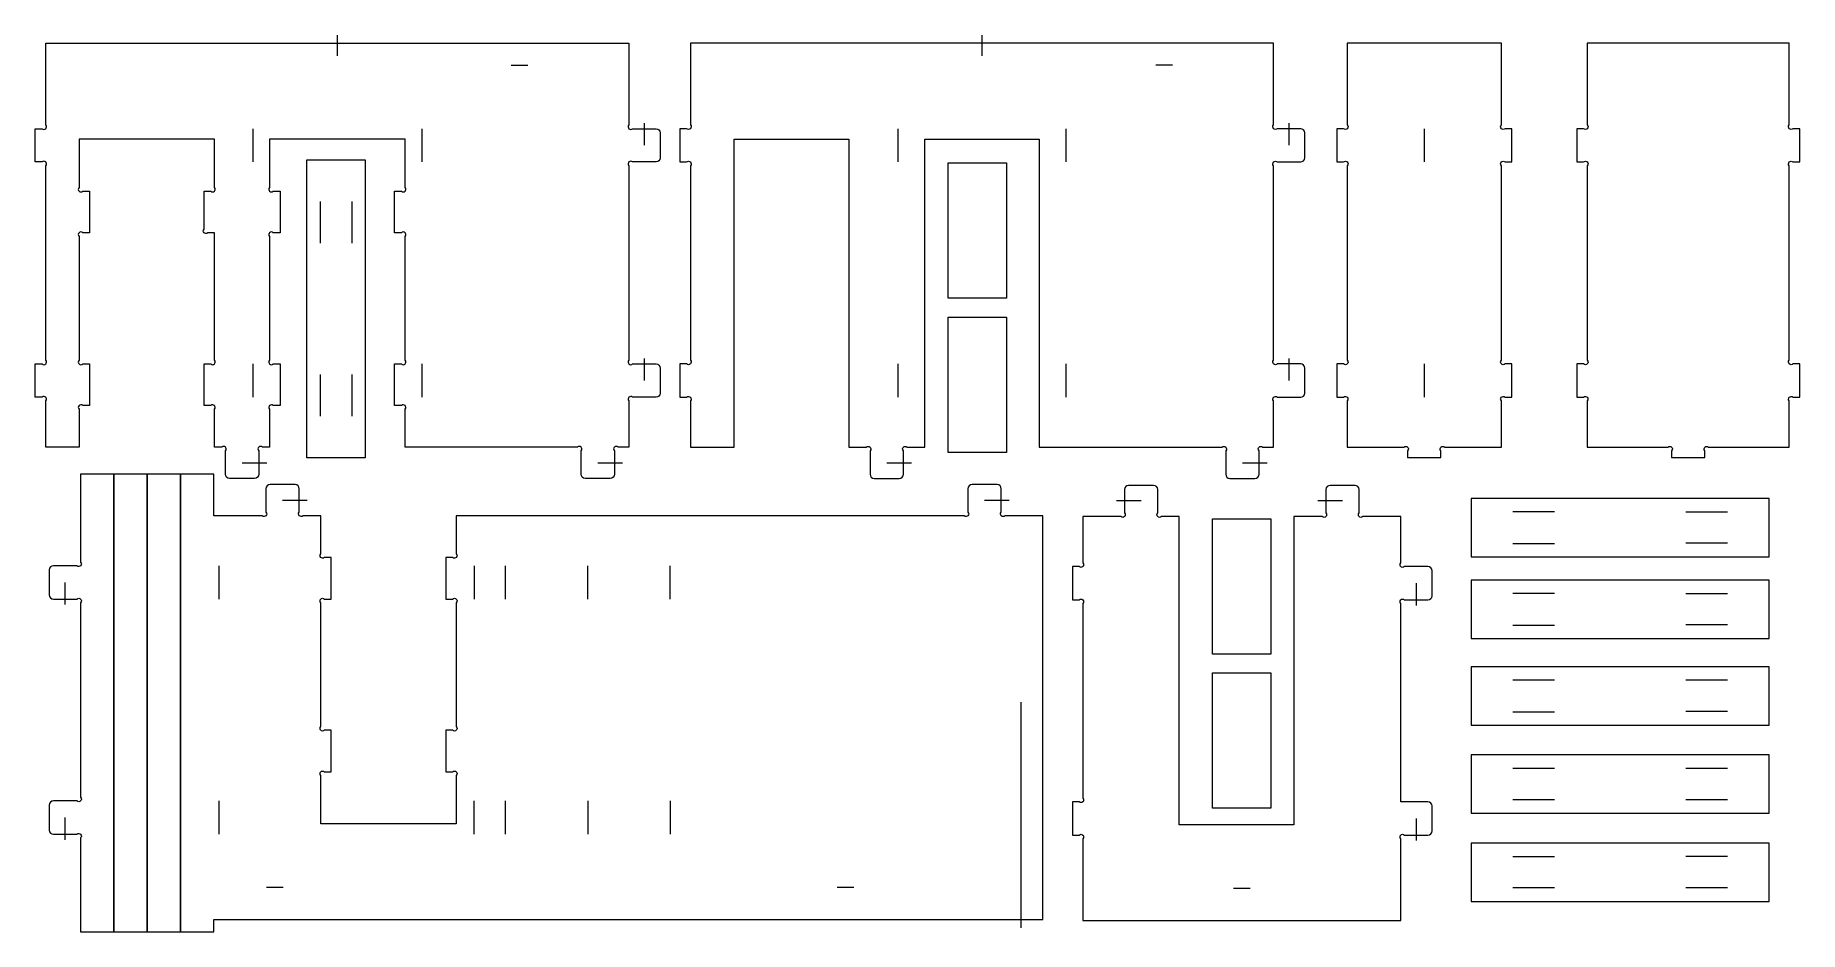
# Model space of a CAD drawing. Header units: millimetres. Extents: x -184 to 197, y -92 to 102.
import ezdxf

# ---------------------------------------------------------------- set-up
doc = ezdxf.new("R2010")
doc.units = ezdxf.units.MM
doc.header["$MEASUREMENT"] = 0
doc.layers.add('Capa 1', color=7, linetype='Continuous')

msp = doc.modelspace()

# ---------------------------------------------------------------- linework, layer by layer
at = {"layer": 'Capa 1', "color": 93, "lineweight": 18}
for points, knots in [([(-58.8242, 11.0891), (-58.8242, 11.0891), (-58.8242, 11.8154), (-58.8242, 11.8154), (-58.8242, 11.8154), (-59.3557, 12.3469), (-58.5586, 13.1443), (-58.0271, 12.6128), (-58.0271, 12.6128), (-58.0271, 12.6128), (-55.6742, 12.6128), (-55.6742, 12.6128), (-55.6742, 12.6128), (-55.6742, 12.6128), (-55.6742, 22.6156), (-55.6742, 22.6156), (-55.6742, 22.6156), (-56.2057, 23.1471), (-55.4083, 23.9442), (-54.8771, 23.4127), (-54.8771, 23.4127), (-54.8771, 23.4127), (-49.8244, 23.4126), (-49.8244, 23.4126), (-49.8244, 23.4126), (-49.3273, 23.4126), (-48.9242, 23.8157), (-48.9242, 24.3126), (-48.9242, 24.3126), (-48.9242, 24.3126), (-48.9242, 29.7125), (-48.9242, 29.7125), (-48.9242, 29.7125), (-48.9242, 30.2096), (-49.3273, 30.6127), (-49.8244, 30.6127), (-49.8244, 30.6127), (-49.8244, 30.6127), (-51.1742, 30.6127), (-51.1742, 30.6127), (-51.1742, 30.6127), (-51.9242, 30.6127), (-52.6742, 30.6127), (-53.4242, 30.6127), (-53.4242, 30.6127), (-53.4242, 30.6127), (-54.8771, 30.6127), (-54.8771, 30.6127), (-54.8771, 30.6127), (-55.4083, 30.0812), (-56.2057, 30.8783), (-55.6742, 31.4101), (-55.6742, 31.4101), (-55.6742, 31.4101), (-55.6742, 73.4654), (-55.6742, 73.4654), (-55.6742, 73.4654), (-56.2057, 73.9969), (-55.4083, 74.7943), (-54.8771, 74.2628), (-54.8771, 74.2628), (-54.8771, 74.2628), (-49.8244, 74.2628), (-49.8244, 74.2628), (-49.8244, 74.2628), (-49.3273, 74.2628), (-48.9242, 74.6654), (-48.9242, 75.1628), (-48.9242, 75.1628), (-48.9242, 75.1628), (-48.9242, 80.5627), (-48.9242, 80.5627), (-48.9242, 80.5627), (-48.9242, 81.0598), (-49.3273, 81.4627), (-49.8244, 81.4627), (-49.8244, 81.4627), (-49.8244, 81.4627), (-51.1742, 81.4626), (-51.1742, 81.4626), (-51.1742, 81.4626), (-51.9242, 81.4626), (-52.6742, 81.4626), (-53.4242, 81.4626), (-53.4242, 81.4626), (-53.4242, 81.4626), (-54.8771, 81.4626), (-54.8771, 81.4626), (-54.8771, 81.4626), (-55.4083, 80.9311), (-56.2057, 81.7285), (-55.6742, 82.26), (-55.6742, 82.26), (-55.6742, 82.26), (-55.6742, 99.9126), (-55.6742, 99.9126), (-55.6742, 99.9126), (-55.6742, 99.9126), (-117.549, 99.9126), (-117.549, 99.9126), (-117.549, 99.9126), (-118.2991, 99.9126), (-119.0492, 99.9126), (-119.7993, 99.9126), (-119.7993, 99.9126), (-119.7993, 99.9126), (-181.674, 99.9126), (-181.674, 99.9126), (-181.674, 99.9126), (-181.674, 99.9126), (-181.674, 82.2599), (-181.674, 82.2599), (-181.674, 82.2599), (-181.1428, 81.7284), (-181.9401, 80.931), (-182.4714, 81.4625), (-182.4714, 81.4625), (-182.4714, 81.4625), (-183.9243, 81.4625), (-183.9243, 81.4625), (-183.9243, 81.4625), (-183.9243, 81.4625), (-183.9243, 74.2627), (-183.9243, 74.2627), (-183.9243, 74.2627), (-183.9243, 74.2627), (-182.4714, 74.2627), (-182.4714, 74.2627), (-182.4714, 74.2627), (-181.9402, 74.7942), (-181.1428, 73.9968), (-181.674, 73.4653), (-181.674, 73.4653), (-181.674, 73.4653), (-181.674, 31.41), (-181.674, 31.41), (-181.674, 31.41), (-181.1428, 30.8782), (-181.9401, 30.0811), (-182.4714, 30.6126), (-182.4714, 30.6126), (-182.4714, 30.6126), (-183.9243, 30.6127), (-183.9243, 30.6127), (-183.9243, 30.6127), (-183.9243, 30.6127), (-183.9243, 23.4126), (-183.9243, 23.4126), (-183.9243, 23.4126), (-183.9243, 23.4126), (-182.4714, 23.4126), (-182.4714, 23.4126), (-182.4714, 23.4126), (-181.9402, 23.9441), (-181.1428, 23.147), (-181.674, 22.6155), (-181.674, 22.6155), (-181.674, 22.6155), (-181.674, 12.6127), (-181.674, 12.6127), (-181.674, 12.6127), (-181.674, 12.6127), (-174.4742, 12.6127), (-174.4742, 12.6127), (-174.4742, 12.6127), (-174.4742, 12.6127), (-174.4742, 20.8153), (-174.4742, 20.8153), (-174.4742, 20.8153), (-175.0057, 21.3465), (-174.2083, 22.1442), (-173.6768, 21.6127), (-173.6768, 21.6127), (-173.6768, 21.6127), (-172.224, 21.6127), (-172.224, 21.6127), (-172.224, 21.6127), (-172.224, 21.6127), (-172.224, 30.6127), (-172.224, 30.6127), (-172.224, 30.6127), (-172.224, 30.6127), (-173.6768, 30.6127), (-173.6768, 30.6127), (-173.6768, 30.6127), (-174.2083, 30.0812), (-175.0057, 30.8783), (-174.4742, 31.4101), (-174.4742, 31.4101), (-174.4742, 31.4101), (-174.4742, 58.1653), (-174.4742, 58.1653), (-174.4742, 58.1653), (-175.0057, 58.6968), (-174.2083, 59.4942), (-173.6768, 58.9627), (-173.6768, 58.9627), (-173.6768, 58.9627), (-172.224, 58.9627), (-172.224, 58.9627), (-172.224, 58.9627), (-172.224, 58.9627), (-172.224, 67.9627), (-172.224, 67.9627), (-172.224, 67.9627), (-172.224, 67.9627), (-173.6768, 67.9626), (-173.6768, 67.9626), (-173.6768, 67.9626), (-174.2083, 67.4311), (-175.0057, 68.2285), (-174.4742, 68.76), (-174.4742, 68.76), (-174.4742, 68.76), (-174.4742, 79.2126), (-174.4742, 79.2126), (-174.4742, 79.2126), (-174.4742, 79.2126), (-145.2241, 79.2126), (-145.2241, 79.2126), (-145.2241, 79.2126), (-145.2241, 79.2126), (-145.2241, 68.76), (-145.2241, 68.76), (-145.2241, 68.76), (-144.6929, 68.2285), (-145.49, 67.4311), (-146.0215, 67.9626), (-146.0215, 67.9626), (-146.0215, 67.9626), (-147.4743, 67.9626), (-147.4743, 67.9626), (-147.4743, 67.9626), (-147.4743, 67.9626), (-147.4743, 59.76), (-147.4743, 59.76), (-147.4743, 59.76), (-148.0058, 59.2285), (-147.2084, 58.4311), (-146.6767, 58.9626), (-146.6767, 58.9626), (-146.6767, 58.9626), (-145.2241, 58.9626), (-145.2241, 58.9626), (-145.2241, 58.9626), (-145.2241, 58.9626), (-145.2241, 31.41), (-145.2241, 31.41), (-145.2241, 31.41), (-144.6929, 30.8782), (-145.49, 30.0811), (-146.0215, 30.6126), (-146.0215, 30.6126), (-146.0215, 30.6126), (-147.4743, 30.6127), (-147.4743, 30.6127), (-147.4743, 30.6127), (-147.4743, 30.6127), (-147.4743, 21.6127), (-147.4743, 21.6127), (-147.4743, 21.6127), (-147.4743, 21.6127), (-146.0215, 21.6127), (-146.0215, 21.6127), (-146.0215, 21.6127), (-145.49, 22.1442), (-144.6929, 21.3466), (-145.2241, 20.8153), (-145.2241, 20.8153), (-145.2241, 20.8153), (-145.2241, 12.6127), (-145.2241, 12.6127), (-145.2241, 12.6127), (-145.2241, 12.6127), (-143.6591, 12.6127), (-143.6591, 12.6127), (-143.6591, 12.6127), (-143.1276, 13.1442), (-142.3305, 12.3468), (-142.8617, 11.8153), (-142.8617, 11.8153), (-142.8617, 11.8153), (-142.8617, 6.7624), (-142.8617, 6.7624), (-142.8617, 6.7624), (-142.8617, 6.2653), (-142.4589, 5.8627), (-141.9617, 5.8627), (-141.9617, 5.8627), (-141.9617, 5.8627), (-136.5618, 5.8627), (-136.5618, 5.8627), (-136.5618, 5.8627), (-136.0647, 5.8627), (-135.6616, 6.2653), (-135.6616, 6.7624), (-135.6616, 6.7624), (-135.6616, 6.7624), (-135.6616, 8.1127), (-135.6616, 8.1127), (-135.6616, 8.1127), (-135.6616, 8.8627), (-135.6616, 9.6127), (-135.6616, 10.3627), (-135.6616, 10.3627), (-135.6616, 10.3627), (-135.6616, 11.8153), (-135.6616, 11.8153), (-135.6616, 11.8153), (-136.1934, 12.3468), (-135.396, 13.1442), (-134.8645, 12.6127), (-134.8645, 12.6127), (-134.8645, 12.6127), (-133.2992, 12.6127), (-133.2992, 12.6127), (-133.2992, 12.6127), (-133.2992, 12.6127), (-133.2992, 20.8153), (-133.2992, 20.8153), (-133.2992, 20.8153), (-133.831, 21.3465), (-133.0333, 22.1442), (-132.5018, 21.6127), (-132.5018, 21.6127), (-132.5018, 21.6127), (-131.0492, 21.6127), (-131.0492, 21.6127), (-131.0492, 21.6127), (-131.0492, 21.6127), (-131.0492, 30.6127), (-131.0492, 30.6127), (-131.0492, 30.6127), (-131.0492, 30.6127), (-132.5019, 30.6126), (-132.5019, 30.6126), (-132.5019, 30.6126), (-133.0334, 30.0811), (-133.831, 30.8782), (-133.2993, 31.41), (-133.2993, 31.41), (-133.2993, 31.41), (-133.2992, 58.1653), (-133.2992, 58.1653), (-133.2992, 58.1653), (-133.831, 58.6968), (-133.0333, 59.4942), (-132.5018, 58.9627), (-132.5018, 58.9627), (-132.5018, 58.9627), (-131.0492, 58.9627), (-131.0492, 58.9627), (-131.0492, 58.9627), (-131.0492, 58.9627), (-131.0492, 67.9627), (-131.0492, 67.9627), (-131.0492, 67.9627), (-131.0492, 67.9627), (-132.5019, 67.9626), (-132.5019, 67.9626), (-132.5019, 67.9626), (-133.0334, 67.4311), (-133.831, 68.2285), (-133.2993, 68.76), (-133.2993, 68.76), (-133.2993, 68.76), (-133.2992, 79.2126), (-133.2992, 79.2126), (-133.2992, 79.2126), (-133.2992, 79.2126), (-104.0493, 79.2126), (-104.0493, 79.2126), (-104.0493, 79.2126), (-104.0493, 79.2126), (-104.0493, 68.76), (-104.0493, 68.76), (-104.0493, 68.76), (-103.5178, 68.2285), (-104.3149, 67.4311), (-104.8467, 67.9626), (-104.8467, 67.9626), (-104.8467, 67.9626), (-106.2991, 67.9626), (-106.2991, 67.9626), (-106.2991, 67.9626), (-106.2991, 67.9626), (-106.2991, 58.9626), (-106.2991, 58.9626), (-106.2991, 58.9626), (-106.2991, 58.9626), (-104.8467, 58.9626), (-104.8467, 58.9626), (-104.8467, 58.9626), (-104.3149, 59.4941), (-103.5178, 58.6967), (-104.0493, 58.1652), (-104.0493, 58.1652), (-104.0493, 58.1652), (-104.0493, 31.41), (-104.0493, 31.41), (-104.0493, 31.41), (-103.5178, 30.8782), (-104.3149, 30.0811), (-104.8467, 30.6126), (-104.8467, 30.6126), (-104.8467, 30.6126), (-106.2991, 30.6127), (-106.2991, 30.6127), (-106.2991, 30.6127), (-106.2991, 30.6127), (-106.2991, 21.6127), (-106.2991, 21.6127), (-106.2991, 21.6127), (-106.2991, 21.6127), (-104.8467, 21.6127), (-104.8467, 21.6127), (-104.8467, 21.6127), (-104.3149, 22.1442), (-103.5178, 21.3466), (-104.0493, 20.8153), (-104.0493, 20.8153), (-104.0493, 20.8153), (-104.0493, 12.6127), (-104.0493, 12.6127), (-104.0493, 12.6127), (-104.0493, 12.6127), (-66.8216, 12.6127), (-66.8216, 12.6127), (-66.8216, 12.6127), (-66.2898, 13.1442), (-65.4927, 12.3468), (-66.0242, 11.8153), (-66.0242, 11.8153), (-66.0242, 11.8153), (-66.0242, 6.7624), (-66.0242, 6.7624), (-66.0242, 6.7624), (-66.0242, 6.2653), (-65.6211, 5.8627), (-65.1242, 5.8627), (-65.1242, 5.8627), (-65.1242, 5.8627), (-59.7241, 5.8627), (-59.7241, 5.8627), (-59.7241, 5.8627), (-59.2272, 5.8627), (-58.8241, 6.2653), (-58.8241, 6.7624), (-58.8241, 6.7624), (-58.8241, 6.7624), (-58.8241, 8.1127), (-58.8241, 8.1127), (-58.8241, 8.1127), (-58.8242, 9.1049), (-58.8242, 10.097), (-58.8242, 11.0891)], [0, 0, 0, 0, 0.00869565, 0.00869565, 0.00869565, 0.00869565, 0.0173913, 0.0173913, 0.0173913, 0.0173913, 0.02608696, 0.02608696, 0.02608696, 0.02608696, 0.03478261, 0.03478261, 0.03478261, 0.03478261, 0.04347826, 0.04347826, 0.04347826, 0.04347826, 0.05217391, 0.05217391, 0.05217391, 0.05217391, 0.06086957, 0.06086957, 0.06086957, 0.06086957, 0.06956522, 0.06956522, 0.06956522, 0.06956522, 0.07826087, 0.07826087, 0.07826087, 0.07826087, 0.08695652, 0.08695652, 0.08695652, 0.08695652, 0.09565217, 0.09565217, 0.09565217, 0.09565217, 0.10434783, 0.10434783, 0.10434783, 0.10434783, 0.11304348, 0.11304348, 0.11304348, 0.11304348, 0.12173913, 0.12173913, 0.12173913, 0.12173913, 0.13043478, 0.13043478, 0.13043478, 0.13043478, 0.13913043, 0.13913043, 0.13913043, 0.13913043, 0.14782609, 0.14782609, 0.14782609, 0.14782609, 0.15652174, 0.15652174, 0.15652174, 0.15652174, 0.16521739, 0.16521739, 0.16521739, 0.16521739, 0.17391304, 0.17391304, 0.17391304, 0.17391304, 0.1826087, 0.1826087, 0.1826087, 0.1826087, 0.19130435, 0.19130435, 0.19130435, 0.19130435, 0.2, 0.2, 0.2, 0.2, 0.20869565, 0.20869565, 0.20869565, 0.20869565, 0.2173913, 0.2173913, 0.2173913, 0.2173913, 0.22608696, 0.22608696, 0.22608696, 0.22608696, 0.23478261, 0.23478261, 0.23478261, 0.23478261, 0.24347826, 0.24347826, 0.24347826, 0.24347826, 0.25217391, 0.25217391, 0.25217391, 0.25217391, 0.26086957, 0.26086957, 0.26086957, 0.26086957, 0.26956522, 0.26956522, 0.26956522, 0.26956522, 0.27826087, 0.27826087, 0.27826087, 0.27826087, 0.28695652, 0.28695652, 0.28695652, 0.28695652, 0.29565217, 0.29565217, 0.29565217, 0.29565217, 0.30434783, 0.30434783, 0.30434783, 0.30434783, 0.31304348, 0.31304348, 0.31304348, 0.31304348, 0.32173913, 0.32173913, 0.32173913, 0.32173913, 0.33043478, 0.33043478, 0.33043478, 0.33043478, 0.33913043, 0.33913043, 0.33913043, 0.33913043, 0.34782609, 0.34782609, 0.34782609, 0.34782609, 0.35652174, 0.35652174, 0.35652174, 0.35652174, 0.36521739, 0.36521739, 0.36521739, 0.36521739, 0.37391304, 0.37391304, 0.37391304, 0.37391304, 0.3826087, 0.3826087, 0.3826087, 0.3826087, 0.39130435, 0.39130435, 0.39130435, 0.39130435, 0.4, 0.4, 0.4, 0.4, 0.40869565, 0.40869565, 0.40869565, 0.40869565, 0.4173913, 0.4173913, 0.4173913, 0.4173913, 0.42608696, 0.42608696, 0.42608696, 0.42608696, 0.43478261, 0.43478261, 0.43478261, 0.43478261, 0.44347826, 0.44347826, 0.44347826, 0.44347826, 0.45217391, 0.45217391, 0.45217391, 0.45217391, 0.46086957, 0.46086957, 0.46086957, 0.46086957, 0.46956522, 0.46956522, 0.46956522, 0.46956522, 0.47826087, 0.47826087, 0.47826087, 0.47826087, 0.48695652, 0.48695652, 0.48695652, 0.48695652, 0.49565217, 0.49565217, 0.49565217, 0.49565217, 0.50434783, 0.50434783, 0.50434783, 0.50434783, 0.51304348, 0.51304348, 0.51304348, 0.51304348, 0.52173913, 0.52173913, 0.52173913, 0.52173913, 0.53043478, 0.53043478, 0.53043478, 0.53043478, 0.53913043, 0.53913043, 0.53913043, 0.53913043, 0.54782609, 0.54782609, 0.54782609, 0.54782609, 0.55652174, 0.55652174, 0.55652174, 0.55652174, 0.56521739, 0.56521739, 0.56521739, 0.56521739, 0.57391304, 0.57391304, 0.57391304, 0.57391304, 0.5826087, 0.5826087, 0.5826087, 0.5826087, 0.59130435, 0.59130435, 0.59130435, 0.59130435, 0.6, 0.6, 0.6, 0.6, 0.60869565, 0.60869565, 0.60869565, 0.60869565, 0.6173913, 0.6173913, 0.6173913, 0.6173913, 0.62608696, 0.62608696, 0.62608696, 0.62608696, 0.63478261, 0.63478261, 0.63478261, 0.63478261, 0.64347826, 0.64347826, 0.64347826, 0.64347826, 0.65217391, 0.65217391, 0.65217391, 0.65217391, 0.66086957, 0.66086957, 0.66086957, 0.66086957, 0.66956522, 0.66956522, 0.66956522, 0.66956522, 0.67826087, 0.67826087, 0.67826087, 0.67826087, 0.68695652, 0.68695652, 0.68695652, 0.68695652, 0.69565217, 0.69565217, 0.69565217, 0.69565217, 0.70434783, 0.70434783, 0.70434783, 0.70434783, 0.71304348, 0.71304348, 0.71304348, 0.71304348, 0.72173913, 0.72173913, 0.72173913, 0.72173913, 0.73043478, 0.73043478, 0.73043478, 0.73043478, 0.73913043, 0.73913043, 0.73913043, 0.73913043, 0.74782609, 0.74782609, 0.74782609, 0.74782609, 0.75652174, 0.75652174, 0.75652174, 0.75652174, 0.76521739, 0.76521739, 0.76521739, 0.76521739, 0.77391304, 0.77391304, 0.77391304, 0.77391304, 0.7826087, 0.7826087, 0.7826087, 0.7826087, 0.79130435, 0.79130435, 0.79130435, 0.79130435, 0.8, 0.8, 0.8, 0.8, 0.80869565, 0.80869565, 0.80869565, 0.80869565, 0.8173913, 0.8173913, 0.8173913, 0.8173913, 0.82608696, 0.82608696, 0.82608696, 0.82608696, 0.83478261, 0.83478261, 0.83478261, 0.83478261, 0.84347826, 0.84347826, 0.84347826, 0.84347826, 0.85217391, 0.85217391, 0.85217391, 0.85217391, 0.86086957, 0.86086957, 0.86086957, 0.86086957, 0.86956522, 0.86956522, 0.86956522, 0.86956522, 0.87826087, 0.87826087, 0.87826087, 0.87826087, 0.88695652, 0.88695652, 0.88695652, 0.88695652, 0.89565217, 0.89565217, 0.89565217, 0.89565217, 0.90434783, 0.90434783, 0.90434783, 0.90434783, 0.91304348, 0.91304348, 0.91304348, 0.91304348, 0.92173913, 0.92173913, 0.92173913, 0.92173913, 0.93043478, 0.93043478, 0.93043478, 0.93043478, 0.93913043, 0.93913043, 0.93913043, 0.93913043, 0.94782609, 0.94782609, 0.94782609, 0.94782609, 0.95652174, 0.95652174, 0.95652174, 0.95652174, 0.96521739, 0.96521739, 0.96521739, 0.96521739, 0.97391304, 0.97391304, 0.97391304, 0.97391304, 0.9826087, 0.9826087, 0.9826087, 0.9826087, 1, 1, 1, 1]), ([(80.4378, 10.3625), (80.4378, 9.6125), (80.4378, 8.8625), (80.4378, 8.1125), (80.4378, 8.1125), (80.4378, 8.1125), (80.4378, 6.7625), (80.4378, 6.7625), (80.4378, 6.7625), (80.4378, 6.2656), (80.0347, 5.8625), (79.5376, 5.8625), (79.5376, 5.8625), (79.5376, 5.8625), (74.1377, 5.8625), (74.1377, 5.8625), (74.1377, 5.8625), (73.6408, 5.8625), (73.2377, 6.2656), (73.2377, 6.7625), (73.2377, 6.7625), (73.2377, 6.7625), (73.2377, 11.8154), (73.2377, 11.8154), (73.2377, 11.8154), (73.7692, 12.3469), (72.9718, 13.144), (72.4403, 12.6125), (72.4403, 12.6125), (72.4403, 12.6125), (32.9626, 12.6125), (32.9626, 12.6125), (32.9626, 12.6125), (32.9626, 12.6125), (32.9626, 79.2126), (32.9626, 79.2126), (32.9626, 79.2126), (32.9626, 79.2126), (8.2125, 79.2126), (8.2125, 79.2126), (8.2125, 79.2126), (8.2125, 79.2126), (8.2125, 12.6125), (8.2125, 12.6125), (8.2125, 12.6125), (8.2125, 12.6125), (4.3975, 12.6125), (4.3975, 12.6125), (4.3975, 12.6125), (3.866, 13.144), (3.0686, 12.3469), (3.6001, 11.8154), (3.6001, 11.8154), (3.6001, 11.8154), (3.6001, 10.3625), (3.6001, 10.3625), (3.6001, 10.3625), (3.6001, 9.6125), (3.6001, 8.8625), (3.6001, 8.1125), (3.6001, 8.1125), (3.6001, 8.1125), (3.6001, 6.7625), (3.6001, 6.7625), (3.6001, 6.7625), (3.6001, 6.2656), (3.197, 5.8625), (2.7001, 5.8625), (2.7001, 5.8625), (2.7001, 5.8625), (-2.7, 5.8625), (-2.7, 5.8625), (-2.7, 5.8625), (-3.1969, 5.8625), (-3.6, 6.2656), (-3.6, 6.7625), (-3.6, 6.7625), (-3.6, 6.7625), (-3.6, 11.8154), (-3.6, 11.8154), (-3.6, 11.8154), (-3.0685, 12.3469), (-3.8656, 13.144), (-4.3971, 12.6125), (-4.3971, 12.6125), (-4.3971, 12.6125), (-8.2124, 12.6125), (-8.2124, 12.6125), (-8.2124, 12.6125), (-8.2124, 12.6125), (-8.2124, 79.2126), (-8.2124, 79.2126), (-8.2124, 79.2126), (-8.2124, 79.2126), (-32.9623, 79.2126), (-32.9623, 79.2126), (-32.9623, 79.2126), (-32.9623, 79.2126), (-32.9623, 12.6125), (-32.9623, 12.6125), (-32.9623, 12.6125), (-32.9623, 12.6125), (-42.4124, 12.6125), (-42.4124, 12.6125), (-42.4124, 12.6125), (-42.4124, 12.6125), (-42.4124, 22.6153), (-42.4124, 22.6153), (-42.4124, 22.6153), (-41.8809, 23.1468), (-42.6783, 23.9442), (-43.2098, 23.4127), (-43.2098, 23.4127), (-43.2098, 23.4127), (-44.6624, 23.4126), (-44.6624, 23.4126), (-44.6624, 23.4126), (-44.6624, 23.4126), (-44.6624, 30.6127), (-44.6624, 30.6127), (-44.6624, 30.6127), (-44.6624, 30.6127), (-43.2097, 30.6127), (-43.2097, 30.6127), (-43.2097, 30.6127), (-42.6782, 30.0809), (-41.8808, 30.8783), (-42.4123, 31.4098), (-42.4123, 31.4098), (-42.4123, 31.4098), (-42.4124, 73.4654), (-42.4124, 73.4654), (-42.4124, 73.4654), (-41.8809, 73.9969), (-42.6783, 74.7937), (-43.2098, 74.2625), (-43.2098, 74.2625), (-43.2098, 74.2625), (-44.6624, 74.2625), (-44.6624, 74.2625), (-44.6624, 74.2625), (-44.6624, 74.2625), (-44.6624, 81.4626), (-44.6624, 81.4626), (-44.6624, 81.4626), (-44.6624, 81.4626), (-43.2097, 81.4626), (-43.2097, 81.4626), (-43.2097, 81.4626), (-42.6782, 80.9311), (-41.8808, 81.7285), (-42.4123, 82.26), (-42.4123, 82.26), (-42.4123, 82.26), (-42.4124, 99.9126), (-42.4124, 99.9126), (-42.4124, 99.9126), (-42.4124, 99.9126), (19.4627, 99.9126), (19.4627, 99.9126), (19.4627, 99.9126), (20.2127, 99.9126), (20.9627, 99.9126), (21.7127, 99.9126), (21.7127, 99.9126), (21.7127, 99.9126), (83.5877, 99.9126), (83.5877, 99.9126), (83.5877, 99.9126), (83.5877, 99.9126), (83.5877, 82.2599), (83.5877, 82.2599), (83.5877, 82.2599), (83.0559, 81.7284), (83.8533, 80.931), (84.3851, 81.4625), (84.3851, 81.4625), (84.3851, 81.4625), (85.8377, 81.4625), (85.8377, 81.4625), (85.8377, 81.4625), (86.5877, 81.4625), (87.3377, 81.4625), (88.0877, 81.4625), (88.0877, 81.4625), (88.0877, 81.4625), (89.4375, 81.4625), (89.4375, 81.4625), (89.4375, 81.4625), (89.9349, 81.4625), (90.3377, 81.0597), (90.3377, 80.5625), (90.3377, 80.5625), (90.3377, 80.5625), (90.3377, 75.1626), (90.3377, 75.1626), (90.3377, 75.1626), (90.3377, 74.6655), (89.9349, 74.2624), (89.4375, 74.2624), (89.4375, 74.2624), (89.4375, 74.2624), (84.3851, 74.2625), (84.3851, 74.2625), (84.3851, 74.2625), (83.8533, 74.7937), (83.056, 73.9969), (83.5877, 73.4654), (83.5877, 73.4654), (83.5877, 73.4654), (83.5877, 31.4098), (83.5877, 31.4098), (83.5877, 31.4098), (83.0559, 30.8783), (83.8533, 30.0809), (84.3851, 30.6127), (84.3851, 30.6127), (84.3851, 30.6127), (85.8377, 30.6127), (85.8377, 30.6127), (85.8377, 30.6127), (86.5877, 30.6127), (87.3377, 30.6127), (88.0877, 30.6127), (88.0877, 30.6127), (88.0877, 30.6127), (89.4375, 30.6127), (89.4375, 30.6127), (89.4375, 30.6127), (89.9349, 30.6127), (90.3377, 30.2096), (90.3377, 29.7125), (90.3377, 29.7125), (90.3377, 29.7125), (90.3377, 24.3126), (90.3377, 24.3126), (90.3377, 24.3126), (90.3377, 23.8155), (89.9349, 23.4126), (89.4375, 23.4126), (89.4375, 23.4126), (89.4375, 23.4126), (84.3851, 23.4126), (84.3851, 23.4126), (84.3851, 23.4126), (83.8533, 23.9441), (83.056, 23.1467), (83.5877, 22.6152), (83.5877, 22.6152), (83.5877, 22.6152), (83.5877, 12.6124), (83.5877, 12.6124), (83.5877, 12.6124), (83.5877, 12.6124), (81.2349, 12.6125), (81.2349, 12.6125), (81.2349, 12.6125), (80.7034, 13.144), (79.906, 12.3469), (80.4378, 11.8154), (80.4378, 11.8154), (80.4378, 11.8154), (80.4378, 10.3625), (80.4378, 10.3625)], [0, 0, 0, 0, 0.01492537, 0.01492537, 0.01492537, 0.01492537, 0.02985075, 0.02985075, 0.02985075, 0.02985075, 0.04477612, 0.04477612, 0.04477612, 0.04477612, 0.05970149, 0.05970149, 0.05970149, 0.05970149, 0.07462687, 0.07462687, 0.07462687, 0.07462687, 0.08955224, 0.08955224, 0.08955224, 0.08955224, 0.10447761, 0.10447761, 0.10447761, 0.10447761, 0.11940299, 0.11940299, 0.11940299, 0.11940299, 0.13432836, 0.13432836, 0.13432836, 0.13432836, 0.14925373, 0.14925373, 0.14925373, 0.14925373, 0.1641791, 0.1641791, 0.1641791, 0.1641791, 0.17910448, 0.17910448, 0.17910448, 0.17910448, 0.19402985, 0.19402985, 0.19402985, 0.19402985, 0.20895522, 0.20895522, 0.20895522, 0.20895522, 0.2238806, 0.2238806, 0.2238806, 0.2238806, 0.23880597, 0.23880597, 0.23880597, 0.23880597, 0.25373134, 0.25373134, 0.25373134, 0.25373134, 0.26865672, 0.26865672, 0.26865672, 0.26865672, 0.28358209, 0.28358209, 0.28358209, 0.28358209, 0.29850746, 0.29850746, 0.29850746, 0.29850746, 0.31343284, 0.31343284, 0.31343284, 0.31343284, 0.32835821, 0.32835821, 0.32835821, 0.32835821, 0.34328358, 0.34328358, 0.34328358, 0.34328358, 0.35820896, 0.35820896, 0.35820896, 0.35820896, 0.37313433, 0.37313433, 0.37313433, 0.37313433, 0.3880597, 0.3880597, 0.3880597, 0.3880597, 0.40298507, 0.40298507, 0.40298507, 0.40298507, 0.41791045, 0.41791045, 0.41791045, 0.41791045, 0.43283582, 0.43283582, 0.43283582, 0.43283582, 0.44776119, 0.44776119, 0.44776119, 0.44776119, 0.46268657, 0.46268657, 0.46268657, 0.46268657, 0.47761194, 0.47761194, 0.47761194, 0.47761194, 0.49253731, 0.49253731, 0.49253731, 0.49253731, 0.50746269, 0.50746269, 0.50746269, 0.50746269, 0.52238806, 0.52238806, 0.52238806, 0.52238806, 0.53731343, 0.53731343, 0.53731343, 0.53731343, 0.55223881, 0.55223881, 0.55223881, 0.55223881, 0.56716418, 0.56716418, 0.56716418, 0.56716418, 0.58208955, 0.58208955, 0.58208955, 0.58208955, 0.59701493, 0.59701493, 0.59701493, 0.59701493, 0.6119403, 0.6119403, 0.6119403, 0.6119403, 0.62686567, 0.62686567, 0.62686567, 0.62686567, 0.64179104, 0.64179104, 0.64179104, 0.64179104, 0.65671642, 0.65671642, 0.65671642, 0.65671642, 0.67164179, 0.67164179, 0.67164179, 0.67164179, 0.68656716, 0.68656716, 0.68656716, 0.68656716, 0.70149254, 0.70149254, 0.70149254, 0.70149254, 0.71641791, 0.71641791, 0.71641791, 0.71641791, 0.73134328, 0.73134328, 0.73134328, 0.73134328, 0.74626866, 0.74626866, 0.74626866, 0.74626866, 0.76119403, 0.76119403, 0.76119403, 0.76119403, 0.7761194, 0.7761194, 0.7761194, 0.7761194, 0.79104478, 0.79104478, 0.79104478, 0.79104478, 0.80597015, 0.80597015, 0.80597015, 0.80597015, 0.82089552, 0.82089552, 0.82089552, 0.82089552, 0.8358209, 0.8358209, 0.8358209, 0.8358209, 0.85074627, 0.85074627, 0.85074627, 0.85074627, 0.86567164, 0.86567164, 0.86567164, 0.86567164, 0.88059701, 0.88059701, 0.88059701, 0.88059701, 0.89552239, 0.89552239, 0.89552239, 0.89552239, 0.91044776, 0.91044776, 0.91044776, 0.91044776, 0.92537313, 0.92537313, 0.92537313, 0.92537313, 0.94029851, 0.94029851, 0.94029851, 0.94029851, 0.95522388, 0.95522388, 0.95522388, 0.95522388, 0.97014925, 0.97014925, 0.97014925, 0.97014925, 1, 1, 1, 1]), ([(99.4863, 12.6125), (99.4863, 12.6125), (99.4863, 22.6153), (99.4863, 22.6153), (99.4863, 22.6153), (100.0181, 23.1468), (99.2204, 23.9442), (98.6889, 23.4127), (98.6889, 23.4127), (98.6889, 23.4127), (97.2365, 23.4126), (97.2365, 23.4126), (97.2365, 23.4126), (97.2365, 23.4126), (97.2365, 30.6127), (97.2365, 30.6127), (97.2365, 30.6127), (97.2365, 30.6127), (98.6889, 30.6127), (98.6889, 30.6127), (98.6889, 30.6127), (99.2204, 30.0809), (100.018, 30.8783), (99.4863, 31.4098), (99.4863, 31.4098), (99.4863, 31.4098), (99.4863, 73.4654), (99.4863, 73.4654), (99.4863, 73.4654), (100.0181, 73.9969), (99.2204, 74.7937), (98.6889, 74.2625), (98.6889, 74.2625), (98.6889, 74.2625), (97.2365, 74.2625), (97.2365, 74.2625), (97.2365, 74.2625), (97.2365, 74.2625), (97.2365, 81.4626), (97.2365, 81.4626), (97.2365, 81.4626), (97.2365, 81.4626), (98.6889, 81.4626), (98.6889, 81.4626), (98.6889, 81.4626), (99.2204, 80.9311), (100.018, 81.7285), (99.4863, 82.26), (99.4863, 82.26), (99.4863, 82.26), (99.4863, 99.9126), (99.4863, 99.9126), (99.4863, 99.9126), (99.4863, 99.9126), (132.7863, 99.9126), (132.7863, 99.9126), (132.7863, 99.9126), (132.7863, 99.9126), (132.7863, 82.2599), (132.7863, 82.2599), (132.7863, 82.2599), (132.2548, 81.7284), (133.0522, 80.931), (133.5837, 81.4625), (133.5837, 81.4625), (133.5837, 81.4625), (135.0363, 81.4625), (135.0363, 81.4625), (135.0363, 81.4625), (135.0363, 81.4625), (135.0363, 74.2624), (135.0363, 74.2624), (135.0363, 74.2624), (135.0363, 74.2624), (133.5837, 74.2625), (133.5837, 74.2625), (133.5837, 74.2625), (133.0522, 74.7937), (132.2548, 73.9969), (132.7863, 73.4654), (132.7863, 73.4654), (132.7863, 73.4654), (132.7863, 31.4098), (132.7863, 31.4098), (132.7863, 31.4098), (132.2548, 30.8783), (133.0522, 30.0809), (133.5837, 30.6127), (133.5837, 30.6127), (133.5837, 30.6127), (135.0363, 30.6127), (135.0363, 30.6127), (135.0363, 30.6127), (135.0363, 30.6127), (135.0363, 23.4126), (135.0363, 23.4126), (135.0363, 23.4126), (135.0363, 23.4126), (133.5837, 23.4126), (133.5837, 23.4126), (133.5837, 23.4126), (133.0522, 23.9441), (132.2548, 23.1467), (132.7863, 22.6152), (132.7863, 22.6152), (132.7863, 22.6152), (132.7863, 12.6124), (132.7863, 12.6124), (132.7863, 12.6124), (132.7863, 12.6124), (120.5336, 12.6125), (120.5336, 12.6125), (120.5336, 12.6125), (120.0021, 13.144), (119.205, 12.3469), (119.7362, 11.8154), (119.7362, 11.8154), (119.7362, 11.8154), (119.7362, 10.3625), (119.7362, 10.3625), (119.7362, 10.3625), (119.7362, 10.3625), (112.5364, 10.3625), (112.5364, 10.3625), (112.5364, 10.3625), (112.5364, 10.3625), (112.5364, 11.8154), (112.5364, 11.8154), (112.5364, 11.8154), (113.0679, 12.3469), (112.2705, 13.144), (111.739, 12.6125), (111.739, 12.6125), (111.739, 12.6125), (99.4863, 12.6125), (99.4863, 12.6125)], [0, 0, 0, 0, 0.02857143, 0.02857143, 0.02857143, 0.02857143, 0.05714286, 0.05714286, 0.05714286, 0.05714286, 0.08571429, 0.08571429, 0.08571429, 0.08571429, 0.11428571, 0.11428571, 0.11428571, 0.11428571, 0.14285714, 0.14285714, 0.14285714, 0.14285714, 0.17142857, 0.17142857, 0.17142857, 0.17142857, 0.2, 0.2, 0.2, 0.2, 0.22857143, 0.22857143, 0.22857143, 0.22857143, 0.25714286, 0.25714286, 0.25714286, 0.25714286, 0.28571429, 0.28571429, 0.28571429, 0.28571429, 0.31428571, 0.31428571, 0.31428571, 0.31428571, 0.34285714, 0.34285714, 0.34285714, 0.34285714, 0.37142857, 0.37142857, 0.37142857, 0.37142857, 0.4, 0.4, 0.4, 0.4, 0.42857143, 0.42857143, 0.42857143, 0.42857143, 0.45714286, 0.45714286, 0.45714286, 0.45714286, 0.48571429, 0.48571429, 0.48571429, 0.48571429, 0.51428571, 0.51428571, 0.51428571, 0.51428571, 0.54285714, 0.54285714, 0.54285714, 0.54285714, 0.57142857, 0.57142857, 0.57142857, 0.57142857, 0.6, 0.6, 0.6, 0.6, 0.62857143, 0.62857143, 0.62857143, 0.62857143, 0.65714286, 0.65714286, 0.65714286, 0.65714286, 0.68571429, 0.68571429, 0.68571429, 0.68571429, 0.71428571, 0.71428571, 0.71428571, 0.71428571, 0.74285714, 0.74285714, 0.74285714, 0.74285714, 0.77142857, 0.77142857, 0.77142857, 0.77142857, 0.8, 0.8, 0.8, 0.8, 0.82857143, 0.82857143, 0.82857143, 0.82857143, 0.85714286, 0.85714286, 0.85714286, 0.85714286, 0.88571429, 0.88571429, 0.88571429, 0.88571429, 0.91428571, 0.91428571, 0.91428571, 0.91428571, 0.94285714, 0.94285714, 0.94285714, 0.94285714, 1, 1, 1, 1]), ([(151.3381, 12.6125), (151.3381, 12.6125), (151.3381, 22.6153), (151.3381, 22.6153), (151.3381, 22.6153), (151.8696, 23.1468), (151.0722, 23.9442), (150.5407, 23.4127), (150.5407, 23.4127), (150.5407, 23.4127), (149.0882, 23.4126), (149.0882, 23.4126), (149.0882, 23.4126), (149.0882, 23.4126), (149.0882, 30.6127), (149.0882, 30.6127), (149.0882, 30.6127), (149.0882, 30.6127), (150.5408, 30.6127), (150.5408, 30.6127), (150.5408, 30.6127), (151.0723, 30.0809), (151.8697, 30.8783), (151.3382, 31.4098), (151.3382, 31.4098), (151.3382, 31.4098), (151.3381, 73.4654), (151.3381, 73.4654), (151.3381, 73.4654), (151.8696, 73.9969), (151.0722, 74.7937), (150.5407, 74.2625), (150.5407, 74.2625), (150.5407, 74.2625), (149.0882, 74.2625), (149.0882, 74.2625), (149.0882, 74.2625), (149.0882, 74.2625), (149.0882, 81.4626), (149.0882, 81.4626), (149.0882, 81.4626), (149.0882, 81.4626), (150.5408, 81.4626), (150.5408, 81.4626), (150.5408, 81.4626), (151.0723, 80.9311), (151.8697, 81.7285), (151.3382, 82.26), (151.3382, 82.26), (151.3382, 82.26), (151.3381, 99.9126), (151.3381, 99.9126), (151.3381, 99.9126), (151.3381, 99.9126), (194.9879, 99.9126), (194.9879, 99.9126), (194.9879, 99.9126), (194.9879, 99.9126), (194.9879, 82.2599), (194.9879, 82.2599), (194.9879, 82.2599), (194.4567, 81.7284), (195.2538, 80.931), (195.7853, 81.4625), (195.7853, 81.4625), (195.7853, 81.4625), (197.2379, 81.4625), (197.2379, 81.4625), (197.2379, 81.4625), (197.2379, 81.4625), (197.2379, 74.2624), (197.2379, 74.2624), (197.2379, 74.2624), (197.2379, 74.2624), (195.7853, 74.2625), (195.7853, 74.2625), (195.7853, 74.2625), (195.2538, 74.7937), (194.4567, 73.9969), (194.9879, 73.4654), (194.9879, 73.4654), (194.9879, 73.4654), (194.9879, 31.4098), (194.9879, 31.4098), (194.9879, 31.4098), (194.4567, 30.8783), (195.2538, 30.0809), (195.7853, 30.6127), (195.7853, 30.6127), (195.7853, 30.6127), (197.2379, 30.6127), (197.2379, 30.6127), (197.2379, 30.6127), (197.2379, 30.6127), (197.2379, 23.4126), (197.2379, 23.4126), (197.2379, 23.4126), (197.2379, 23.4126), (195.7853, 23.4126), (195.7853, 23.4126), (195.7853, 23.4126), (195.2538, 23.9441), (194.4567, 23.1467), (194.9879, 22.6152), (194.9879, 22.6152), (194.9879, 22.6152), (194.9879, 12.6124), (194.9879, 12.6124), (194.9879, 12.6124), (194.9879, 12.6124), (177.5603, 12.6125), (177.5603, 12.6125), (177.5603, 12.6125), (177.0288, 13.144), (176.2314, 12.3469), (176.7629, 11.8154), (176.7629, 11.8154), (176.7629, 11.8154), (176.7629, 10.3625), (176.7629, 10.3625), (176.7629, 10.3625), (176.7629, 10.3625), (169.5631, 10.3625), (169.5631, 10.3625), (169.5631, 10.3625), (169.5631, 10.3625), (169.5631, 11.8154), (169.5631, 11.8154), (169.5631, 11.8154), (170.0946, 12.3469), (169.2975, 13.144), (168.7657, 12.6125), (168.7657, 12.6125), (168.7657, 12.6125), (151.3381, 12.6125), (151.3381, 12.6125)], [0, 0, 0, 0, 0.02857143, 0.02857143, 0.02857143, 0.02857143, 0.05714286, 0.05714286, 0.05714286, 0.05714286, 0.08571429, 0.08571429, 0.08571429, 0.08571429, 0.11428571, 0.11428571, 0.11428571, 0.11428571, 0.14285714, 0.14285714, 0.14285714, 0.14285714, 0.17142857, 0.17142857, 0.17142857, 0.17142857, 0.2, 0.2, 0.2, 0.2, 0.22857143, 0.22857143, 0.22857143, 0.22857143, 0.25714286, 0.25714286, 0.25714286, 0.25714286, 0.28571429, 0.28571429, 0.28571429, 0.28571429, 0.31428571, 0.31428571, 0.31428571, 0.31428571, 0.34285714, 0.34285714, 0.34285714, 0.34285714, 0.37142857, 0.37142857, 0.37142857, 0.37142857, 0.4, 0.4, 0.4, 0.4, 0.42857143, 0.42857143, 0.42857143, 0.42857143, 0.45714286, 0.45714286, 0.45714286, 0.45714286, 0.48571429, 0.48571429, 0.48571429, 0.48571429, 0.51428571, 0.51428571, 0.51428571, 0.51428571, 0.54285714, 0.54285714, 0.54285714, 0.54285714, 0.57142857, 0.57142857, 0.57142857, 0.57142857, 0.6, 0.6, 0.6, 0.6, 0.62857143, 0.62857143, 0.62857143, 0.62857143, 0.65714286, 0.65714286, 0.65714286, 0.65714286, 0.68571429, 0.68571429, 0.68571429, 0.68571429, 0.71428571, 0.71428571, 0.71428571, 0.71428571, 0.74285714, 0.74285714, 0.74285714, 0.74285714, 0.77142857, 0.77142857, 0.77142857, 0.77142857, 0.8, 0.8, 0.8, 0.8, 0.82857143, 0.82857143, 0.82857143, 0.82857143, 0.85714286, 0.85714286, 0.85714286, 0.85714286, 0.88571429, 0.88571429, 0.88571429, 0.88571429, 0.91428571, 0.91428571, 0.91428571, 0.91428571, 0.94285714, 0.94285714, 0.94285714, 0.94285714, 1, 1, 1, 1]), ([(-112.6568, 10.3479), (-112.6568, 10.3479), (-112.6568, 74.6905), (-112.6568, 74.6905), (-112.6568, 74.6905), (-112.6568, 74.6946), (-112.6602, 74.698), (-112.6643, 74.698), (-112.6643, 74.698), (-112.6643, 74.698), (-125.2491, 74.698), (-125.2491, 74.698), (-125.2491, 74.698), (-125.2532, 74.698), (-125.2566, 74.6946), (-125.2566, 74.6905), (-125.2566, 74.6905), (-125.2566, 74.6905), (-125.2566, 10.3554), (-125.2566, 10.3554), (-125.2566, 10.3554), (-125.2566, 10.3513), (-125.2532, 10.3479), (-125.2491, 10.3479), (-125.2491, 10.3479), (-125.2491, 10.3479), (-112.6568, 10.3479), (-112.6568, 10.3479)], [0, 0, 0, 0, 0.125, 0.125, 0.125, 0.125, 0.25, 0.25, 0.25, 0.25, 0.375, 0.375, 0.375, 0.375, 0.5, 0.5, 0.5, 0.5, 0.625, 0.625, 0.625, 0.625, 0.75, 0.75, 0.75, 0.75, 1, 1, 1, 1]), ([(25.8614, 44.8371), (25.8655, 44.8371), (25.8689, 44.8405), (25.8689, 44.8446), (25.8689, 44.8446), (25.8689, 44.8446), (25.8689, 74.0797), (25.8689, 74.0797), (25.8689, 74.0797), (25.8689, 74.0838), (25.8655, 74.0872), (25.8614, 74.0872), (25.8614, 74.0872), (25.8614, 74.0872), (13.2766, 74.0872), (13.2766, 74.0872), (13.2766, 74.0872), (13.2725, 74.0872), (13.2691, 74.0838), (13.2691, 74.0797), (13.2691, 74.0797), (13.2691, 74.0797), (13.2691, 44.8445), (13.2691, 44.8445), (13.2691, 44.8445), (13.2691, 44.8404), (13.2725, 44.837), (13.2766, 44.837), (13.2766, 44.837), (13.2766, 44.837), (25.8614, 44.8371), (25.8614, 44.8371)], [0, 0, 0, 0, 0.11111111, 0.11111111, 0.11111111, 0.11111111, 0.22222222, 0.22222222, 0.22222222, 0.22222222, 0.33333333, 0.33333333, 0.33333333, 0.33333333, 0.44444444, 0.44444444, 0.44444444, 0.44444444, 0.55555556, 0.55555556, 0.55555556, 0.55555556, 0.66666667, 0.66666667, 0.66666667, 0.66666667, 0.77777778, 0.77777778, 0.77777778, 0.77777778, 1, 1, 1, 1]), ([(25.8614, 11.5013), (25.8655, 11.5013), (25.8689, 11.5047), (25.8689, 11.5088), (25.8689, 11.5088), (25.8689, 11.5088), (25.8689, 40.7439), (25.8689, 40.7439), (25.8689, 40.7439), (25.8689, 40.748), (25.8655, 40.7514), (25.8614, 40.7514), (25.8614, 40.7514), (25.8614, 40.7514), (13.2766, 40.7514), (13.2766, 40.7514), (13.2766, 40.7514), (13.2725, 40.7514), (13.2691, 40.748), (13.2691, 40.7439), (13.2691, 40.7439), (13.2691, 40.7439), (13.2691, 11.5087), (13.2691, 11.5087), (13.2691, 11.5087), (13.2691, 11.5046), (13.2725, 11.5012), (13.2766, 11.5012), (13.2766, 11.5012), (13.2766, 11.5012), (25.8614, 11.5013), (25.8614, 11.5013)], [0, 0, 0, 0, 0.11111111, 0.11111111, 0.11111111, 0.11111111, 0.22222222, 0.22222222, 0.22222222, 0.22222222, 0.33333333, 0.33333333, 0.33333333, 0.33333333, 0.44444444, 0.44444444, 0.44444444, 0.44444444, 0.55555556, 0.55555556, 0.55555556, 0.55555556, 0.66666667, 0.66666667, 0.66666667, 0.66666667, 0.77777778, 0.77777778, 0.77777778, 0.77777778, 1, 1, 1, 1]), ([(24.7565, -1.4119), (24.225, -1.9437), (25.0221, -2.7408), (25.5541, -2.2093), (25.5541, -2.2093), (25.5541, -2.2093), (33.7568, -2.2092), (33.7568, -2.2092), (33.7568, -2.2092), (33.7568, -2.2092), (33.7568, -89.5093), (33.7568, -89.5093), (33.7568, -89.5093), (33.7568, -89.5093), (30.1567, -89.5093), (30.1567, -89.5093), (30.1567, -89.5093), (29.4066, -89.5093), (28.6565, -89.5093), (27.9064, -89.5093), (27.9064, -89.5093), (27.9064, -89.5093), (-145.3434, -89.5093), (-145.3434, -89.5093), (-145.3434, -89.5093), (-145.3434, -89.5093), (-145.3434, -92.1203), (-145.3434, -92.1203), (-145.3434, -92.1203), (-145.3434, -92.1203), (-174.1435, -92.1203), (-174.1435, -92.1203), (-174.1435, -92.1203), (-174.1435, -92.1203), (-174.1435, -71.8566), (-174.1435, -71.8566), (-174.1435, -71.8566), (-173.6117, -71.325), (-174.4091, -70.5279), (-174.9409, -71.0591), (-174.9409, -71.0591), (-174.9409, -71.0591), (-176.3932, -71.059), (-176.3932, -71.059), (-176.3932, -71.059), (-177.1433, -71.059), (-177.8934, -71.059), (-178.6435, -71.059), (-178.6435, -71.059), (-178.6435, -71.059), (-179.9935, -71.059), (-179.9935, -71.059), (-179.9935, -71.059), (-180.4906, -71.059), (-180.8935, -70.6562), (-180.8935, -70.159), (-180.8935, -70.159), (-180.8935, -70.159), (-180.8935, -64.7591), (-180.8935, -64.7591), (-180.8935, -64.7591), (-180.8935, -64.262), (-180.4907, -63.8591), (-179.9935, -63.8591), (-179.9935, -63.8591), (-179.9935, -63.8591), (-174.9408, -63.8592), (-174.9408, -63.8592), (-174.9408, -63.8592), (-174.409, -64.3906), (-173.6117, -63.5933), (-174.1434, -63.0621), (-174.1434, -63.0621), (-174.1434, -63.0621), (-174.1435, -21.0064), (-174.1435, -21.0064), (-174.1435, -21.0064), (-173.6117, -20.4748), (-174.4091, -19.6777), (-174.9409, -20.2092), (-174.9409, -20.2092), (-174.9409, -20.2092), (-176.3932, -20.2092), (-176.3932, -20.2092), (-176.3932, -20.2092), (-177.1433, -20.2092), (-177.8934, -20.2092), (-178.6435, -20.2092), (-178.6435, -20.2092), (-178.6435, -20.2092), (-179.9935, -20.2092), (-179.9935, -20.2092), (-179.9935, -20.2092), (-180.4906, -20.2092), (-180.8935, -19.8061), (-180.8935, -19.3092), (-180.8935, -19.3092), (-180.8935, -19.3092), (-180.8935, -13.909), (-180.8935, -13.909), (-180.8935, -13.909), (-180.8935, -13.4121), (-180.4907, -13.009), (-179.9935, -13.009), (-179.9935, -13.009), (-179.9935, -13.009), (-174.9408, -13.009), (-174.9408, -13.009), (-174.9408, -13.009), (-174.409, -13.5406), (-173.6117, -12.7434), (-174.1434, -12.2119), (-174.1434, -12.2119), (-174.1434, -12.2119), (-174.1434, 6.7908), (-174.1434, 6.7908), (-174.1434, 6.7908), (-174.1434, 6.7908), (-145.3434, 6.7908), (-145.3434, 6.7908), (-145.3434, 6.7908), (-145.3434, 6.7908), (-145.3434, -2.2092), (-145.3434, -2.2092), (-145.3434, -2.2092), (-145.3434, -2.2092), (-134.8906, -2.2092), (-134.8906, -2.2092), (-134.8906, -2.2092), (-134.3594, -2.7407), (-133.5617, -1.9436), (-134.0935, -1.4118), (-134.0935, -1.4118), (-134.0935, -1.4118), (-134.0935, 3.6409), (-134.0935, 3.6409), (-134.0935, 3.6409), (-134.0935, 4.138), (-133.6907, 4.5409), (-133.1935, 4.5409), (-133.1935, 4.5409), (-133.1935, 4.5409), (-127.7936, 4.5408), (-127.7936, 4.5408), (-127.7936, 4.5408), (-127.2965, 4.5408), (-126.8934, 4.138), (-126.8934, 3.6408), (-126.8934, 3.6408), (-126.8934, 3.6408), (-126.8934, 2.2909), (-126.8934, 2.2909), (-126.8934, 2.2909), (-126.8934, 1.5409), (-126.8934, 0.7908), (-126.8934, 0.0408), (-126.8934, 0.0408), (-126.8934, 0.0408), (-126.8934, -1.4118), (-126.8934, -1.4118), (-126.8934, -1.4118), (-127.4249, -1.9436), (-126.6278, -2.7407), (-126.096, -2.2092), (-126.096, -2.2092), (-126.096, -2.2092), (-122.2399, -2.2092), (-122.2399, -2.2092), (-122.2399, -2.2092), (-122.2399, -2.2092), (-122.2399, -10.4118), (-122.2399, -10.4118), (-122.2399, -10.4118), (-122.7714, -10.9433), (-121.9743, -11.7407), (-121.4428, -11.209), (-121.4428, -11.209), (-121.4428, -11.209), (-119.9899, -11.209), (-119.9899, -11.209), (-119.9899, -11.209), (-119.9899, -11.209), (-119.9899, -20.2091), (-119.9899, -20.2091), (-119.9899, -20.2091), (-119.9899, -20.2091), (-121.4428, -20.2091), (-121.4428, -20.2091), (-121.4428, -20.2091), (-121.9743, -19.6776), (-122.7714, -20.4747), (-122.2399, -21.0063), (-122.2399, -21.0063), (-122.2399, -21.0063), (-122.2399, -47.7617), (-122.2399, -47.7617), (-122.2399, -47.7617), (-122.7714, -48.2935), (-121.9743, -49.0908), (-121.4428, -48.5592), (-121.4428, -48.5592), (-121.4428, -48.5592), (-119.9899, -48.5592), (-119.9899, -48.5592), (-119.9899, -48.5592), (-119.9899, -48.5592), (-119.9899, -57.559), (-119.9899, -57.559), (-119.9899, -57.559), (-119.9899, -57.559), (-121.4428, -57.5591), (-121.4428, -57.5591), (-121.4428, -57.5591), (-121.9743, -57.0279), (-122.7714, -57.825), (-122.2399, -58.3563), (-122.2399, -58.3563), (-122.2399, -58.3563), (-122.2399, -68.809), (-122.2399, -68.809), (-122.2399, -68.809), (-122.2399, -68.809), (-92.99, -68.809), (-92.99, -68.809), (-92.99, -68.809), (-92.99, -68.809), (-92.99, -58.3563), (-92.99, -58.3563), (-92.99, -58.3563), (-92.4585, -57.8249), (-93.2559, -57.0278), (-93.7871, -57.5591), (-93.7871, -57.5591), (-93.7871, -57.5591), (-95.2397, -57.5591), (-95.2397, -57.5591), (-95.2397, -57.5591), (-95.2397, -57.5591), (-95.2397, -48.5593), (-95.2397, -48.5593), (-95.2397, -48.5593), (-95.2397, -48.5593), (-93.7871, -48.5592), (-93.7871, -48.5592), (-93.7871, -48.5592), (-93.2559, -49.0908), (-92.4585, -48.2935), (-92.99, -47.7617), (-92.99, -47.7617), (-92.99, -47.7617), (-92.99, -21.0064), (-92.99, -21.0064), (-92.99, -21.0064), (-92.4585, -20.4748), (-93.2559, -19.6777), (-93.7871, -20.2092), (-93.7871, -20.2092), (-93.7871, -20.2092), (-95.2397, -20.2092), (-95.2397, -20.2092), (-95.2397, -20.2092), (-95.2397, -20.2092), (-95.2397, -11.2091), (-95.2397, -11.2091), (-95.2397, -11.2091), (-95.2397, -11.2091), (-93.7871, -11.2091), (-93.7871, -11.2091), (-93.7871, -11.2091), (-93.2559, -11.7407), (-92.4585, -10.9434), (-92.99, -10.4119), (-92.99, -10.4119), (-92.99, -10.4119), (-92.99, -2.2093), (-92.99, -2.2093), (-92.99, -2.2093), (-92.99, -2.2093), (16.7594, -2.2092), (16.7594, -2.2092), (16.7594, -2.2092), (17.2909, -2.7407), (18.0883, -1.9436), (17.5565, -1.4118), (17.5565, -1.4118), (17.5565, -1.4118), (17.5565, 3.6409), (17.5565, 3.6409), (17.5565, 3.6409), (17.5565, 4.138), (17.9596, 4.5409), (18.4565, 4.5409), (18.4565, 4.5409), (18.4565, 4.5409), (23.8566, 4.5408), (23.8566, 4.5408), (23.8566, 4.5408), (24.3535, 4.5408), (24.7566, 4.138), (24.7566, 3.6408), (24.7566, 3.6408), (24.7566, 3.6408), (24.7566, 2.2909), (24.7566, 2.2909), (24.7566, 2.2909), (24.7566, 1.5409), (24.7566, 0.7908), (24.7566, 0.0408), (24.7566, 0.0408), (24.7566, 0.0408), (24.7566, -1.4119), (24.7566, -1.4119), (24.7566, -1.4119), (24.7566, -1.4119), (24.7565, -1.4119), (24.7565, -1.4119)], [0, 0, 0, 0, 0.0125, 0.0125, 0.0125, 0.0125, 0.025, 0.025, 0.025, 0.025, 0.0375, 0.0375, 0.0375, 0.0375, 0.05, 0.05, 0.05, 0.05, 0.0625, 0.0625, 0.0625, 0.0625, 0.075, 0.075, 0.075, 0.075, 0.0875, 0.0875, 0.0875, 0.0875, 0.1, 0.1, 0.1, 0.1, 0.1125, 0.1125, 0.1125, 0.1125, 0.125, 0.125, 0.125, 0.125, 0.1375, 0.1375, 0.1375, 0.1375, 0.15, 0.15, 0.15, 0.15, 0.1625, 0.1625, 0.1625, 0.1625, 0.175, 0.175, 0.175, 0.175, 0.1875, 0.1875, 0.1875, 0.1875, 0.2, 0.2, 0.2, 0.2, 0.2125, 0.2125, 0.2125, 0.2125, 0.225, 0.225, 0.225, 0.225, 0.2375, 0.2375, 0.2375, 0.2375, 0.25, 0.25, 0.25, 0.25, 0.2625, 0.2625, 0.2625, 0.2625, 0.275, 0.275, 0.275, 0.275, 0.2875, 0.2875, 0.2875, 0.2875, 0.3, 0.3, 0.3, 0.3, 0.3125, 0.3125, 0.3125, 0.3125, 0.325, 0.325, 0.325, 0.325, 0.3375, 0.3375, 0.3375, 0.3375, 0.35, 0.35, 0.35, 0.35, 0.3625, 0.3625, 0.3625, 0.3625, 0.375, 0.375, 0.375, 0.375, 0.3875, 0.3875, 0.3875, 0.3875, 0.4, 0.4, 0.4, 0.4, 0.4125, 0.4125, 0.4125, 0.4125, 0.425, 0.425, 0.425, 0.425, 0.4375, 0.4375, 0.4375, 0.4375, 0.45, 0.45, 0.45, 0.45, 0.4625, 0.4625, 0.4625, 0.4625, 0.475, 0.475, 0.475, 0.475, 0.4875, 0.4875, 0.4875, 0.4875, 0.5, 0.5, 0.5, 0.5, 0.5125, 0.5125, 0.5125, 0.5125, 0.525, 0.525, 0.525, 0.525, 0.5375, 0.5375, 0.5375, 0.5375, 0.55, 0.55, 0.55, 0.55, 0.5625, 0.5625, 0.5625, 0.5625, 0.575, 0.575, 0.575, 0.575, 0.5875, 0.5875, 0.5875, 0.5875, 0.6, 0.6, 0.6, 0.6, 0.6125, 0.6125, 0.6125, 0.6125, 0.625, 0.625, 0.625, 0.625, 0.6375, 0.6375, 0.6375, 0.6375, 0.65, 0.65, 0.65, 0.65, 0.6625, 0.6625, 0.6625, 0.6625, 0.675, 0.675, 0.675, 0.675, 0.6875, 0.6875, 0.6875, 0.6875, 0.7, 0.7, 0.7, 0.7, 0.7125, 0.7125, 0.7125, 0.7125, 0.725, 0.725, 0.725, 0.725, 0.7375, 0.7375, 0.7375, 0.7375, 0.75, 0.75, 0.75, 0.75, 0.7625, 0.7625, 0.7625, 0.7625, 0.775, 0.775, 0.775, 0.775, 0.7875, 0.7875, 0.7875, 0.7875, 0.8, 0.8, 0.8, 0.8, 0.8125, 0.8125, 0.8125, 0.8125, 0.825, 0.825, 0.825, 0.825, 0.8375, 0.8375, 0.8375, 0.8375, 0.85, 0.85, 0.85, 0.85, 0.8625, 0.8625, 0.8625, 0.8625, 0.875, 0.875, 0.875, 0.875, 0.8875, 0.8875, 0.8875, 0.8875, 0.9, 0.9, 0.9, 0.9, 0.9125, 0.9125, 0.9125, 0.9125, 0.925, 0.925, 0.925, 0.925, 0.9375, 0.9375, 0.9375, 0.9375, 0.95, 0.95, 0.95, 0.95, 0.9625, 0.9625, 0.9625, 0.9625, 0.975, 0.975, 0.975, 0.975, 1, 1, 1, 1]), ([(42.3628, -12.3923), (42.3628, -12.3923), (42.3628, -2.3898), (42.3628, -2.3898), (42.3628, -2.3898), (42.3628, -2.3898), (50.5656, -2.3898), (50.5656, -2.3898), (50.5656, -2.3898), (51.0971, -2.9213), (51.8942, -2.1239), (51.3627, -1.5924), (51.3627, -1.5924), (51.3627, -1.5924), (51.3627, -0.1398), (51.3627, -0.1398), (51.3627, -0.1398), (51.3627, 0.6103), (51.3627, 1.3604), (51.3627, 2.1105), (51.3627, 2.1105), (51.3627, 2.1105), (51.3627, 3.4603), (51.3627, 3.4603), (51.3627, 3.4603), (51.3627, 3.9574), (51.7658, 4.3603), (52.2627, 4.3603), (52.2627, 4.3603), (52.2627, 4.3603), (57.6629, 4.3602), (57.6629, 4.3602), (57.6629, 4.3602), (58.1598, 4.3602), (58.5629, 3.9574), (58.5629, 3.4602), (58.5629, 3.4602), (58.5629, 3.4602), (58.5629, -1.5925), (58.5629, -1.5925), (58.5629, -1.5925), (58.0314, -2.124), (58.8285, -2.9214), (59.3603, -2.3899), (59.3603, -2.3899), (59.3603, -2.3899), (63.216, -2.3898), (63.216, -2.3898), (63.216, -2.3898), (63.216, -2.3898), (63.216, -68.9897), (63.216, -68.9897), (63.216, -68.9897), (63.216, -68.9897), (87.9659, -68.9897), (87.9659, -68.9897), (87.9659, -68.9897), (87.9659, -68.9897), (87.9659, -2.3898), (87.9659, -2.3898), (87.9659, -2.3898), (87.9659, -2.3898), (94.0723, -2.3898), (94.0723, -2.3898), (94.0723, -2.3898), (94.6038, -2.9213), (95.4009, -2.1239), (94.8694, -1.5924), (94.8694, -1.5924), (94.8694, -1.5924), (94.8694, -0.1398), (94.8694, -0.1398), (94.8694, -0.1398), (94.8694, 0.6103), (94.8694, 1.3604), (94.8694, 2.1105), (94.8694, 2.1105), (94.8694, 2.1105), (94.8694, 3.4603), (94.8694, 3.4603), (94.8694, 3.4603), (94.8694, 3.9574), (95.2725, 4.3603), (95.7696, 4.3603), (95.7696, 4.3603), (95.7696, 4.3603), (101.1695, 4.3602), (101.1695, 4.3602), (101.1695, 4.3602), (101.6666, 4.3602), (102.0695, 3.9574), (102.0695, 3.4602), (102.0695, 3.4602), (102.0695, 3.4602), (102.0695, -1.5925), (102.0695, -1.5925), (102.0695, -1.5925), (101.538, -2.124), (102.3354, -2.9214), (102.8666, -2.3899), (102.8666, -2.3899), (102.8666, -2.3899), (111.0697, -2.3898), (111.0697, -2.3898), (111.0697, -2.3898), (111.0697, -2.3898), (111.0697, -12.3923), (111.0697, -12.3923), (111.0697, -12.3923), (110.5379, -12.9239), (111.3353, -13.7212), (111.8668, -13.1899), (111.8668, -13.1899), (111.8668, -13.1899), (116.9195, -13.1899), (116.9195, -13.1899), (116.9195, -13.1899), (117.4166, -13.1899), (117.8195, -13.5927), (117.8195, -14.0897), (117.8195, -14.0897), (117.8195, -14.0897), (117.8195, -19.4898), (117.8195, -19.4898), (117.8195, -19.4898), (117.8195, -19.9869), (117.4167, -20.3898), (116.9195, -20.3898), (116.9195, -20.3898), (116.9195, -20.3898), (115.5694, -20.3898), (115.5694, -20.3898), (115.5694, -20.3898), (114.8194, -20.3898), (114.0694, -20.3898), (113.3194, -20.3898), (113.3194, -20.3898), (113.3194, -20.3898), (111.8668, -20.3898), (111.8668, -20.3898), (111.8668, -20.3898), (111.3353, -19.8583), (110.5379, -20.6557), (111.0697, -21.1869), (111.0697, -21.1869), (111.0697, -21.1869), (111.0697, -64.0398), (111.0697, -64.0398), (111.0697, -64.0398), (111.0697, -64.0398), (116.9195, -64.0398), (116.9195, -64.0398), (116.9195, -64.0398), (117.4166, -64.0398), (117.8195, -64.4429), (117.8195, -64.9396), (117.8195, -64.9396), (117.8195, -64.9396), (117.8195, -70.3399), (117.8195, -70.3399), (117.8195, -70.3399), (117.8195, -70.8366), (117.4167, -71.2397), (116.9195, -71.2397), (116.9195, -71.2397), (116.9195, -71.2397), (115.5695, -71.2398), (115.5695, -71.2398), (115.5695, -71.2398), (114.8195, -71.2398), (114.0695, -71.2398), (113.3195, -71.2398), (113.3195, -71.2398), (113.3195, -71.2398), (111.8669, -71.2398), (111.8669, -71.2398), (111.8669, -71.2398), (111.3354, -70.7082), (110.538, -71.5055), (111.0698, -72.037), (111.0698, -72.037), (111.0698, -72.037), (111.0698, -89.6897), (111.0698, -89.6897), (111.0698, -89.6897), (111.0698, -89.6897), (42.3628, -89.6897), (42.3628, -89.6897), (42.3628, -89.6897), (42.3628, -89.6897), (42.3628, -72.037), (42.3628, -72.037), (42.3628, -72.037), (42.8946, -71.5055), (42.0972, -70.7081), (41.5654, -71.2398), (41.5654, -71.2398), (41.5654, -71.2398), (40.1128, -71.2398), (40.1128, -71.2398), (40.1128, -71.2398), (40.1128, -71.2398), (40.1128, -64.0399), (40.1128, -64.0399), (40.1128, -64.0399), (40.1128, -64.0399), (41.5655, -64.0398), (41.5655, -64.0398), (41.5655, -64.0398), (42.0973, -64.5713), (42.8946, -63.7741), (42.3629, -63.2424), (42.3629, -63.2424), (42.3629, -63.2424), (42.3628, -21.1869), (42.3628, -21.1869), (42.3628, -21.1869), (42.8946, -20.6557), (42.0972, -19.8583), (41.5654, -20.3898), (41.5654, -20.3898), (41.5654, -20.3898), (40.1128, -20.3898), (40.1128, -20.3898), (40.1128, -20.3898), (40.1128, -20.3898), (40.1128, -13.19), (40.1128, -13.19), (40.1128, -13.19), (40.1128, -13.19), (41.5655, -13.1899), (41.5655, -13.1899), (41.5655, -13.1899), (42.0971, -13.7212), (42.8945, -12.9239), (42.3628, -12.3923)], [0, 0, 0, 0, 0.01666667, 0.01666667, 0.01666667, 0.01666667, 0.03333333, 0.03333333, 0.03333333, 0.03333333, 0.05, 0.05, 0.05, 0.05, 0.06666667, 0.06666667, 0.06666667, 0.06666667, 0.08333333, 0.08333333, 0.08333333, 0.08333333, 0.1, 0.1, 0.1, 0.1, 0.11666667, 0.11666667, 0.11666667, 0.11666667, 0.13333333, 0.13333333, 0.13333333, 0.13333333, 0.15, 0.15, 0.15, 0.15, 0.16666667, 0.16666667, 0.16666667, 0.16666667, 0.18333333, 0.18333333, 0.18333333, 0.18333333, 0.2, 0.2, 0.2, 0.2, 0.21666667, 0.21666667, 0.21666667, 0.21666667, 0.23333333, 0.23333333, 0.23333333, 0.23333333, 0.25, 0.25, 0.25, 0.25, 0.26666667, 0.26666667, 0.26666667, 0.26666667, 0.28333333, 0.28333333, 0.28333333, 0.28333333, 0.3, 0.3, 0.3, 0.3, 0.31666667, 0.31666667, 0.31666667, 0.31666667, 0.33333333, 0.33333333, 0.33333333, 0.33333333, 0.35, 0.35, 0.35, 0.35, 0.36666667, 0.36666667, 0.36666667, 0.36666667, 0.38333333, 0.38333333, 0.38333333, 0.38333333, 0.4, 0.4, 0.4, 0.4, 0.41666667, 0.41666667, 0.41666667, 0.41666667, 0.43333333, 0.43333333, 0.43333333, 0.43333333, 0.45, 0.45, 0.45, 0.45, 0.46666667, 0.46666667, 0.46666667, 0.46666667, 0.48333333, 0.48333333, 0.48333333, 0.48333333, 0.5, 0.5, 0.5, 0.5, 0.51666667, 0.51666667, 0.51666667, 0.51666667, 0.53333333, 0.53333333, 0.53333333, 0.53333333, 0.55, 0.55, 0.55, 0.55, 0.56666667, 0.56666667, 0.56666667, 0.56666667, 0.58333333, 0.58333333, 0.58333333, 0.58333333, 0.6, 0.6, 0.6, 0.6, 0.61666667, 0.61666667, 0.61666667, 0.61666667, 0.63333333, 0.63333333, 0.63333333, 0.63333333, 0.65, 0.65, 0.65, 0.65, 0.66666667, 0.66666667, 0.66666667, 0.66666667, 0.68333333, 0.68333333, 0.68333333, 0.68333333, 0.7, 0.7, 0.7, 0.7, 0.71666667, 0.71666667, 0.71666667, 0.71666667, 0.73333333, 0.73333333, 0.73333333, 0.73333333, 0.75, 0.75, 0.75, 0.75, 0.76666667, 0.76666667, 0.76666667, 0.76666667, 0.78333333, 0.78333333, 0.78333333, 0.78333333, 0.8, 0.8, 0.8, 0.8, 0.81666667, 0.81666667, 0.81666667, 0.81666667, 0.83333333, 0.83333333, 0.83333333, 0.83333333, 0.85, 0.85, 0.85, 0.85, 0.86666667, 0.86666667, 0.86666667, 0.86666667, 0.88333333, 0.88333333, 0.88333333, 0.88333333, 0.9, 0.9, 0.9, 0.9, 0.91666667, 0.91666667, 0.91666667, 0.91666667, 0.93333333, 0.93333333, 0.93333333, 0.93333333, 0.95, 0.95, 0.95, 0.95, 0.96666667, 0.96666667, 0.96666667, 0.96666667, 1, 1, 1, 1]), ([(190.6455, 1.5), (190.6455, 1.5), (126.3029, 1.5), (126.3029, 1.5), (126.3029, 1.5), (126.2988, 1.5), (126.2954, 1.4966), (126.2954, 1.4925), (126.2954, 1.4925), (126.2954, 1.4925), (126.2954, -11.0922), (126.2954, -11.0922), (126.2954, -11.0922), (126.2954, -11.0963), (126.2988, -11.0997), (126.3029, -11.0997), (126.3029, -11.0997), (126.3029, -11.0997), (190.638, -11.0998), (190.638, -11.0998), (190.638, -11.0998), (190.6421, -11.0998), (190.6455, -11.0964), (190.6455, -11.0923), (190.6455, -11.0923), (190.6455, -11.0923), (190.6454, 1.5), (190.6454, 1.5)], [0, 0, 0, 0, 0.125, 0.125, 0.125, 0.125, 0.25, 0.25, 0.25, 0.25, 0.375, 0.375, 0.375, 0.375, 0.5, 0.5, 0.5, 0.5, 0.625, 0.625, 0.625, 0.625, 0.75, 0.75, 0.75, 0.75, 1, 1, 1, 1]), ([(83.0085, -32.0976), (83.0126, -32.0976), (83.016, -32.0942), (83.016, -32.0901), (83.016, -32.0901), (83.016, -32.0901), (83.016, -2.855), (83.016, -2.855), (83.016, -2.855), (83.016, -2.8509), (83.0126, -2.8475), (83.0085, -2.8475), (83.0085, -2.8475), (83.0085, -2.8475), (70.4237, -2.8475), (70.4237, -2.8475), (70.4237, -2.8475), (70.4196, -2.8475), (70.4162, -2.8509), (70.4162, -2.855), (70.4162, -2.855), (70.4162, -2.855), (70.4162, -32.0902), (70.4162, -32.0902), (70.4162, -32.0902), (70.4162, -32.0943), (70.4196, -32.0977), (70.4237, -32.0977), (70.4237, -32.0977), (70.4237, -32.0977), (83.0085, -32.0976), (83.0085, -32.0976)], [0, 0, 0, 0, 0.11111111, 0.11111111, 0.11111111, 0.11111111, 0.22222222, 0.22222222, 0.22222222, 0.22222222, 0.33333333, 0.33333333, 0.33333333, 0.33333333, 0.44444444, 0.44444444, 0.44444444, 0.44444444, 0.55555556, 0.55555556, 0.55555556, 0.55555556, 0.66666667, 0.66666667, 0.66666667, 0.66666667, 0.77777778, 0.77777778, 0.77777778, 0.77777778, 1, 1, 1, 1]), ([(190.6455, -16.1319), (190.6455, -16.1319), (126.3029, -16.1319), (126.3029, -16.1319), (126.3029, -16.1319), (126.2988, -16.1319), (126.2954, -16.1353), (126.2954, -16.1394), (126.2954, -16.1394), (126.2954, -16.1394), (126.2954, -28.7242), (126.2954, -28.7242), (126.2954, -28.7242), (126.2954, -28.7283), (126.2988, -28.7317), (126.3029, -28.7317), (126.3029, -28.7317), (126.3029, -28.7317), (190.638, -28.7317), (190.638, -28.7317), (190.638, -28.7317), (190.6421, -28.7317), (190.6455, -28.7283), (190.6455, -28.7242), (190.6455, -28.7242), (190.6455, -28.7242), (190.6454, -16.1319), (190.6454, -16.1319)], [0, 0, 0, 0, 0.125, 0.125, 0.125, 0.125, 0.25, 0.25, 0.25, 0.25, 0.375, 0.375, 0.375, 0.375, 0.5, 0.5, 0.5, 0.5, 0.625, 0.625, 0.625, 0.625, 0.75, 0.75, 0.75, 0.75, 1, 1, 1, 1]), ([(83.0085, -65.4335), (83.0126, -65.4335), (83.016, -65.4301), (83.016, -65.426), (83.016, -65.426), (83.016, -65.426), (83.016, -36.1909), (83.016, -36.1909), (83.016, -36.1909), (83.016, -36.1868), (83.0126, -36.1834), (83.0085, -36.1834), (83.0085, -36.1834), (83.0085, -36.1834), (70.4237, -36.1833), (70.4237, -36.1833), (70.4237, -36.1833), (70.4196, -36.1833), (70.4162, -36.1867), (70.4162, -36.1908), (70.4162, -36.1908), (70.4162, -36.1908), (70.4162, -65.426), (70.4162, -65.426), (70.4162, -65.426), (70.4162, -65.4301), (70.4196, -65.4335), (70.4237, -65.4335), (70.4237, -65.4335), (70.4237, -65.4335), (83.0085, -65.4335), (83.0085, -65.4335)], [0, 0, 0, 0, 0.11111111, 0.11111111, 0.11111111, 0.11111111, 0.22222222, 0.22222222, 0.22222222, 0.22222222, 0.33333333, 0.33333333, 0.33333333, 0.33333333, 0.44444444, 0.44444444, 0.44444444, 0.44444444, 0.55555556, 0.55555556, 0.55555556, 0.55555556, 0.66666667, 0.66666667, 0.66666667, 0.66666667, 0.77777778, 0.77777778, 0.77777778, 0.77777778, 1, 1, 1, 1]), ([(190.6455, -34.8833), (190.6455, -34.8833), (126.3029, -34.8833), (126.3029, -34.8833), (126.3029, -34.8833), (126.2988, -34.8833), (126.2954, -34.8867), (126.2954, -34.8908), (126.2954, -34.8908), (126.2954, -34.8908), (126.2954, -47.4755), (126.2954, -47.4755), (126.2954, -47.4755), (126.2954, -47.4796), (126.2988, -47.483), (126.3029, -47.483), (126.3029, -47.483), (126.3029, -47.483), (190.638, -47.4831), (190.638, -47.4831), (190.638, -47.4831), (190.6421, -47.4831), (190.6455, -47.4797), (190.6455, -47.4756), (190.6455, -47.4756), (190.6455, -47.4756), (190.6454, -34.8833), (190.6454, -34.8833)], [0, 0, 0, 0, 0.125, 0.125, 0.125, 0.125, 0.25, 0.25, 0.25, 0.25, 0.375, 0.375, 0.375, 0.375, 0.5, 0.5, 0.5, 0.5, 0.625, 0.625, 0.625, 0.625, 0.75, 0.75, 0.75, 0.75, 1, 1, 1, 1]), ([(190.6455, -53.9146), (190.6455, -53.9146), (126.3029, -53.9146), (126.3029, -53.9146), (126.3029, -53.9146), (126.2988, -53.9146), (126.2954, -53.918), (126.2954, -53.9221), (126.2954, -53.9221), (126.2954, -53.9221), (126.2954, -66.5068), (126.2954, -66.5068), (126.2954, -66.5068), (126.2954, -66.5109), (126.2988, -66.5143), (126.3029, -66.5143), (126.3029, -66.5143), (126.3029, -66.5143), (190.638, -66.5144), (190.638, -66.5144), (190.638, -66.5144), (190.6421, -66.5144), (190.6455, -66.511), (190.6455, -66.5069), (190.6455, -66.5069), (190.6455, -66.5069), (190.6454, -53.9146), (190.6454, -53.9146)], [0, 0, 0, 0, 0.125, 0.125, 0.125, 0.125, 0.25, 0.25, 0.25, 0.25, 0.375, 0.375, 0.375, 0.375, 0.5, 0.5, 0.5, 0.5, 0.625, 0.625, 0.625, 0.625, 0.75, 0.75, 0.75, 0.75, 1, 1, 1, 1]), ([(190.6455, -72.9644), (190.6455, -72.9644), (126.3029, -72.9644), (126.3029, -72.9644), (126.3029, -72.9644), (126.2988, -72.9644), (126.2954, -72.9678), (126.2954, -72.9719), (126.2954, -72.9719), (126.2954, -72.9719), (126.2954, -85.5567), (126.2954, -85.5567), (126.2954, -85.5567), (126.2954, -85.5608), (126.2988, -85.5642), (126.3029, -85.5642), (126.3029, -85.5642), (126.3029, -85.5642), (190.638, -85.5642), (190.638, -85.5642), (190.638, -85.5642), (190.6421, -85.5642), (190.6455, -85.5608), (190.6455, -85.5567), (190.6455, -85.5567), (190.6455, -85.5567), (190.6454, -72.9644), (190.6454, -72.9644)], [0, 0, 0, 0, 0.125, 0.125, 0.125, 0.125, 0.25, 0.25, 0.25, 0.25, 0.375, 0.375, 0.375, 0.375, 0.5, 0.5, 0.5, 0.5, 0.625, 0.625, 0.625, 0.625, 0.75, 0.75, 0.75, 0.75, 1, 1, 1, 1])]:
    msp.add_open_spline(points, degree=3, knots=knots, dxfattribs=at)
at = {"layer": 'Capa 1', "color": 133, "lineweight": 18}
for points in [[(-118.6743, 97.2128), (-118.6743, 97.2128), (-118.6743, 101.6428), (-118.6743, 101.6428)], [(20.5877, 101.6529), (20.5877, 101.6529), (20.5877, 97.2125), (20.5877, 97.2125)], [(-81.099, 95.1921), (-81.099, 95.1921), (-77.4992, 95.1921), (-77.4992, 95.1921)], [(61.763, 95.1959), (61.763, 95.1959), (58.1627, 95.1959), (58.1627, 95.1959)], [(-136.9505, 81.4626), (-136.9505, 81.4626), (-136.9505, 74.2628), (-136.9505, 74.2628)], [(-100.4287, 81.4626), (-100.4287, 81.4626), (-100.4287, 74.2628), (-100.4287, 74.2628)], [(-52.2991, 77.8628), (-52.2991, 77.8628), (-52.2991, 82.6537), (-52.2991, 82.6537)], [(2.3747, 81.4626), (2.3747, 81.4626), (2.3747, 74.2625), (2.3747, 74.2625)], [(38.8053, 74.2625), (38.8053, 74.2625), (38.8053, 81.4626), (38.8053, 81.4626)], [(86.9626, 77.8623), (86.9626, 77.8623), (86.9626, 82.6532), (86.9626, 82.6532)], [(116.0975, 81.4626), (116.0975, 81.4626), (116.0975, 74.2625), (116.0975, 74.2625)], [(-122.3519, 65.6981), (-122.3519, 65.6981), (-122.3519, 56.6979), (-122.3519, 56.6979)], [(-115.5467, 65.6981), (-115.5467, 65.6981), (-115.5467, 56.6979), (-115.5467, 56.6979)], [(-136.9505, 30.6127), (-136.9505, 30.6127), (-136.9505, 23.4126), (-136.9505, 23.4126)], [(-100.4287, 30.6127), (-100.4287, 30.6127), (-100.4287, 23.4126), (-100.4287, 23.4126)], [(-52.2991, 27.0127), (-52.2991, 27.0127), (-52.2991, 31.8036), (-52.2991, 31.8036)], [(2.3747, 30.6127), (2.3747, 30.6127), (2.3747, 23.4126), (2.3747, 23.4126)], [(38.8053, 23.4126), (38.8053, 23.4126), (38.8053, 30.6127), (38.8053, 30.6127)], [(86.9626, 27.0127), (86.9626, 27.0127), (86.9626, 31.8036), (86.9626, 31.8036)], [(116.0975, 30.6127), (116.0975, 30.6127), (116.0975, 23.4126), (116.0975, 23.4126)], [(-122.3181, 19.3479), (-122.3181, 19.3479), (-122.3181, 28.3479), (-122.3181, 28.3479)], [(-115.5467, 28.3479), (-115.5467, 28.3479), (-115.5467, 19.3479), (-115.5467, 19.3479)], [(-139.2616, 9.2376), (-139.2616, 9.2376), (-133.9295, 9.2376), (-133.9295, 9.2376)], [(-62.4242, 9.2376), (-62.4242, 9.2376), (-57.0921, 9.2376), (-57.0921, 9.2376)], [(0.0001, 9.2376), (0.0001, 9.2376), (5.3321, 9.2376), (5.3321, 9.2376)], [(76.8378, 9.2376), (76.8378, 9.2376), (82.1698, 9.2376), (82.1698, 9.2376)], [(-130.4932, 1.1659), (-130.4932, 1.1659), (-125.1611, 1.1659), (-125.1611, 1.1659)], [(21.1567, 1.1659), (21.1567, 1.1659), (26.4888, 1.1659), (26.4888, 1.1659)], [(54.9628, 0.9852), (54.9628, 0.9852), (49.6307, 0.9852), (49.6307, 0.9852)], [(98.4697, 0.9852), (98.4697, 0.9852), (93.1376, 0.9852), (93.1376, 0.9852)], [(144.2956, -1.3899), (144.2956, -1.3899), (135.2953, -1.3899), (135.2953, -1.3899)], [(172.6455, -1.3899), (172.6455, -1.3899), (181.6455, -1.3899), (181.6455, -1.3899)], [(135.2953, -8.1951), (135.2953, -8.1951), (144.2956, -8.1951), (144.2956, -8.1951)], [(181.6455, -8.1613), (181.6455, -8.1613), (172.6455, -8.1613), (172.6455, -8.1613)], [(-144.2133, -20.2092), (-144.2133, -20.2092), (-144.2133, -13.0091), (-144.2133, -13.0091)], [(-89.0883, -13.0091), (-89.0883, -13.0091), (-89.0883, -20.2092), (-89.0883, -20.2092)], [(-82.338, -20.2092), (-82.338, -20.2092), (-82.338, -13.0091), (-82.338, -13.0091)], [(-64.5634, -20.2092), (-64.5634, -20.2092), (-64.5634, -13.0091), (-64.5634, -13.0091)], [(-46.7883, -20.2092), (-46.7883, -20.2092), (-46.7883, -13.0091), (-46.7883, -13.0091)], [(-177.5182, -16.6094), (-177.5182, -16.6094), (-177.5182, -21.4003), (-177.5182, -21.4003)], [(114.4447, -21.5809), (114.4447, -21.5809), (114.4447, -16.79), (114.4447, -16.79)], [(144.2956, -19.0218), (144.2956, -19.0218), (135.2953, -19.0218), (135.2953, -19.0218)], [(172.6455, -19.0218), (172.6455, -19.0218), (181.6455, -19.0218), (181.6455, -19.0218)], [(135.2953, -25.827), (135.2953, -25.827), (144.2956, -25.827), (144.2956, -25.827)], [(181.6455, -25.7932), (181.6455, -25.7932), (172.6455, -25.7932), (172.6455, -25.7932)], [(144.2956, -37.7732), (144.2956, -37.7732), (135.2953, -37.7732), (135.2953, -37.7732)], [(181.6455, -37.7732), (181.6455, -37.7732), (172.6455, -37.7732), (172.6455, -37.7732)], [(29.0317, -91.2866), (29.0317, -91.2866), (29.0317, -42.484), (29.0317, -42.484)], [(135.2953, -44.5784), (135.2953, -44.5784), (144.2956, -44.5784), (144.2956, -44.5784)], [(181.6455, -44.5447), (181.6455, -44.5447), (172.6455, -44.5447), (172.6455, -44.5447)], [(144.2956, -56.8045), (144.2956, -56.8045), (135.2953, -56.8045), (135.2953, -56.8045)], [(181.6455, -56.8045), (181.6455, -56.8045), (172.6455, -56.8045), (172.6455, -56.8045)], [(-144.2133, -71.059), (-144.2133, -71.059), (-144.2133, -63.8592), (-144.2133, -63.8592)], [(-89.0883, -71.059), (-89.0883, -71.059), (-89.0883, -63.8592), (-89.0883, -63.8592)], [(-82.338, -71.059), (-82.338, -71.059), (-82.338, -63.8592), (-82.338, -63.8592)], [(-64.5634, -63.8592), (-64.5634, -63.8592), (-64.5634, -71.059), (-64.5634, -71.059)], [(-46.7883, -63.8592), (-46.7883, -63.8592), (-46.7883, -71.059), (-46.7883, -71.059)], [(144.2956, -63.6097), (144.2956, -63.6097), (135.2953, -63.6097), (135.2953, -63.6097)], [(181.6455, -63.5759), (181.6455, -63.5759), (172.6455, -63.5759), (172.6455, -63.5759)], [(-177.5182, -67.4592), (-177.5182, -67.4592), (-177.5182, -72.2501), (-177.5182, -72.2501)], [(114.4447, -72.4308), (114.4447, -72.4308), (114.4447, -67.6399), (114.4447, -67.6399)], [(135.2953, -75.8543), (135.2953, -75.8543), (144.2956, -75.8543), (144.2956, -75.8543)], [(181.6455, -75.8543), (181.6455, -75.8543), (172.6455, -75.8543), (172.6455, -75.8543)], [(-130.3808, -82.5261), (-130.3808, -82.5261), (-133.9808, -82.5261), (-133.9808, -82.5261)], [(-7.0811, -82.5261), (-7.0811, -82.5261), (-10.6809, -82.5261), (-10.6809, -82.5261)], [(74.9163, -82.7128), (74.9163, -82.7128), (78.5161, -82.7128), (78.5161, -82.7128)], [(144.2956, -82.6595), (144.2956, -82.6595), (135.2953, -82.6595), (135.2953, -82.6595)], [(181.6455, -82.6257), (181.6455, -82.6257), (172.6455, -82.6257), (172.6455, -82.6257)]]:
    msp.add_open_spline(points, degree=3, dxfattribs=at)
at = {"layer": 'Capa 1', "lineweight": 25}
for points in [[(-166.9431, 6.7908), (-166.9431, 6.7908), (-166.9431, -92.1202), (-166.9431, -92.1202)], [(-159.7433, -92.1203), (-159.7433, -92.1203), (-159.7433, 6.7908), (-159.7433, 6.7908)], [(-152.543, -92.1203), (-152.543, -92.1203), (-152.543, 6.7908), (-152.543, 6.7908)]]:
    msp.add_open_spline(points, degree=3, dxfattribs=at)

doc.saveas('drawing.dxf')
